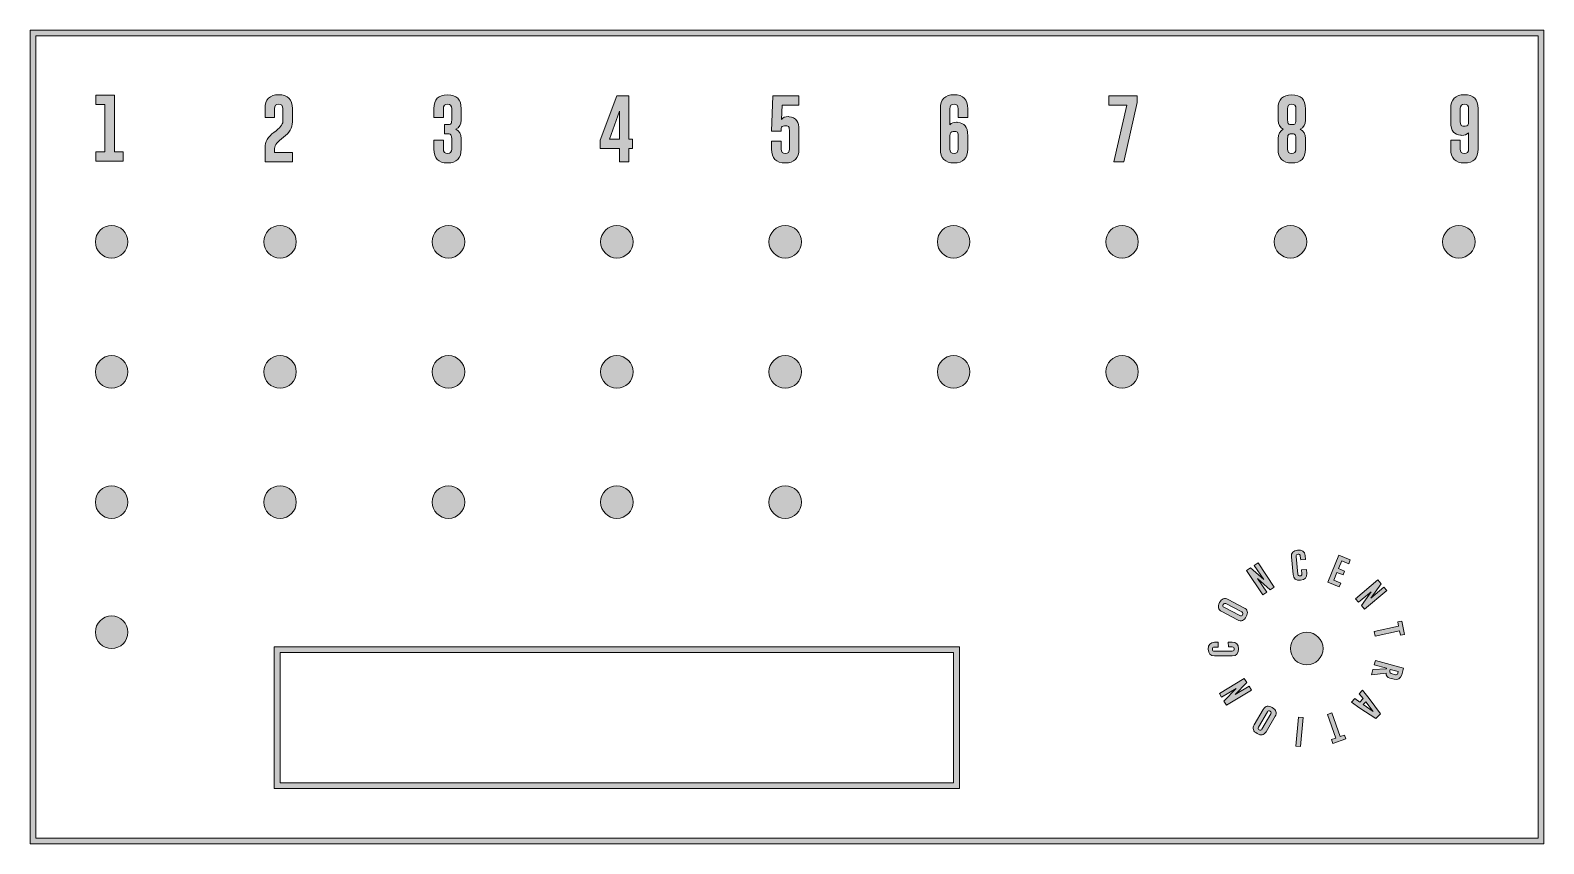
# Model space of a CAD drawing. Header units: inches. Extents: x 0 to 23.2, y -12.5 to 0.
import ezdxf

# ---------------------------------------------------------------- set-up
doc = ezdxf.new("R2010")
doc.units = ezdxf.units.IN
doc.header["$MEASUREMENT"] = 0
for name, color, linetype in [('Concentration', 7, 'Continuous'), ('Dots', 7, 'Continuous'), ('Numbers', 7, 'Continuous')]:
    doc.layers.add(name, color=color, linetype=linetype)

# ---------------------------------------------------------------- blocks, each defined once
blk = doc.blocks.new('block 2')
at = {"layer": 'Numbers', "true_color": 0x231f20}
h = blk.add_hatch(color=250, dxfattribs=at)
h.dxf.hatch_style = 2
h.paths.add_polyline_path([(1.292, -0.998), (1.292, -1.868), (1.429, -1.868), (1.429, -2.012), (1.008, -2.012), (1.008, -1.868), (1.145, -1.868), (1.145, -1.142), (1.008, -1.142), (1.008, -0.998)])
at = {"layer": 'Numbers', "lineweight": 0}
blk.add_lwpolyline([(1.292, -0.998), (1.292, -1.868), (1.429, -1.868), (1.429, -2.012), (1.008, -2.012), (1.008, -1.868), (1.145, -1.868), (1.145, -1.142), (1.008, -1.142), (1.008, -0.998), (1.292, -0.998)], dxfattribs=at)
blk = doc.blocks.new('block 3')
at = {"layer": 'Numbers', "true_color": 0x231f20}
h = blk.add_hatch(color=250, dxfattribs=at)
h.dxf.hatch_style = 2
edge = h.paths.add_edge_path()
edge.add_spline(control_points=[(3.606, -1.804), (3.606, -1.713), (3.652, -1.634), (3.743, -1.569), (3.834, -1.504), (3.88, -1.449), (3.88, -1.403), (3.88, -1.403), (3.88, -1.204), (3.88, -1.204), (3.88, -1.159), (3.859, -1.136), (3.817, -1.136), (3.817, -1.136), (3.816, -1.136), (3.816, -1.136), (3.774, -1.136), (3.753, -1.159), (3.753, -1.204), (3.753, -1.204), (3.753, -1.34), (3.753, -1.34), (3.753, -1.34), (3.606, -1.34), (3.606, -1.34), (3.606, -1.34), (3.606, -1.204), (3.606, -1.204), (3.606, -1.062), (3.676, -0.991), (3.816, -0.991), (3.956, -0.991), (4.027, -1.062), (4.027, -1.204), (4.027, -1.204), (4.027, -1.407), (4.027, -1.407), (4.027, -1.5), (3.981, -1.579), (3.89, -1.645), (3.798, -1.71), (3.753, -1.767), (3.753, -1.816), (3.753, -1.816), (3.753, -1.877), (3.753, -1.877), (3.753, -1.877), (4.027, -1.877), (4.027, -1.877), (4.027, -1.877), (4.027, -2.021), (4.027, -2.021), (4.027, -2.021), (3.606, -2.021), (3.606, -2.021), (3.606, -2.021), (3.606, -1.804), (3.606, -1.804)], knot_values=[0, 0, 0, 0, 1, 1, 1, 2, 2, 2, 3, 3, 3, 4, 4, 4, 5, 5, 5, 6, 6, 6, 7, 7, 7, 8, 8, 8, 9, 9, 9, 10, 10, 10, 11, 11, 11, 12, 12, 12, 13, 13, 13, 14, 14, 14, 15, 15, 15, 16, 16, 16, 17, 17, 17, 18, 18, 18, 19, 19, 19, 19], degree=3, periodic=1)
at = {"layer": 'Numbers', "lineweight": 0}
blk.add_open_spline([(3.606, -1.804), (3.606, -1.713), (3.652, -1.634), (3.743, -1.569), (3.834, -1.504), (3.88, -1.449), (3.88, -1.403), (3.88, -1.403), (3.88, -1.204), (3.88, -1.204), (3.88, -1.159), (3.859, -1.136), (3.817, -1.136), (3.817, -1.136), (3.816, -1.136), (3.816, -1.136), (3.774, -1.136), (3.753, -1.159), (3.753, -1.204), (3.753, -1.204), (3.753, -1.34), (3.753, -1.34), (3.753, -1.34), (3.606, -1.34), (3.606, -1.34), (3.606, -1.34), (3.606, -1.204), (3.606, -1.204), (3.606, -1.062), (3.676, -0.991), (3.816, -0.991), (3.956, -0.991), (4.027, -1.062), (4.027, -1.204), (4.027, -1.204), (4.027, -1.407), (4.027, -1.407), (4.027, -1.5), (3.981, -1.579), (3.89, -1.645), (3.798, -1.71), (3.753, -1.767), (3.753, -1.816), (3.753, -1.816), (3.753, -1.877), (3.753, -1.877), (3.753, -1.877), (4.027, -1.877), (4.027, -1.877), (4.027, -1.877), (4.027, -2.021), (4.027, -2.021), (4.027, -2.021), (3.606, -2.021), (3.606, -2.021), (3.606, -2.021), (3.606, -1.804), (3.606, -1.804)], degree=3, knots=[0, 0, 0, 0, 1, 1, 1, 2, 2, 2, 3, 3, 3, 4, 4, 4, 5, 5, 5, 6, 6, 6, 7, 7, 7, 8, 8, 8, 9, 9, 9, 10, 10, 10, 11, 11, 11, 12, 12, 12, 13, 13, 13, 14, 14, 14, 15, 15, 15, 16, 16, 16, 17, 17, 17, 18, 18, 18, 19, 19, 19, 19], dxfattribs=at)
blk = doc.blocks.new('block 4')
at = {"layer": 'Numbers', "true_color": 0x231f20}
h = blk.add_hatch(color=250, dxfattribs=at)
h.dxf.hatch_style = 2
edge = h.paths.add_edge_path()
edge.add_spline(control_points=[(6.474, -1.204), (6.474, -1.159), (6.453, -1.136), (6.41, -1.136), (6.41, -1.136), (6.409, -1.136), (6.409, -1.136), (6.367, -1.136), (6.346, -1.159), (6.346, -1.204), (6.346, -1.204), (6.346, -1.34), (6.346, -1.34), (6.346, -1.34), (6.2, -1.34), (6.2, -1.34), (6.2, -1.34), (6.2, -1.204), (6.2, -1.204), (6.2, -1.063), (6.27, -0.992), (6.41, -0.992), (6.55, -0.992), (6.62, -1.063), (6.62, -1.204), (6.62, -1.204), (6.62, -1.381), (6.62, -1.381), (6.62, -1.447), (6.594, -1.494), (6.54, -1.522), (6.594, -1.549), (6.62, -1.596), (6.62, -1.663), (6.62, -1.663), (6.62, -1.825), (6.62, -1.825), (6.62, -1.967), (6.55, -2.038), (6.41, -2.038), (6.27, -2.038), (6.2, -1.967), (6.2, -1.825), (6.2, -1.825), (6.2, -1.689), (6.2, -1.689), (6.2, -1.689), (6.346, -1.689), (6.346, -1.689), (6.346, -1.689), (6.346, -1.825), (6.346, -1.825), (6.346, -1.87), (6.367, -1.893), (6.409, -1.893), (6.409, -1.893), (6.41, -1.893), (6.41, -1.893), (6.453, -1.893), (6.474, -1.87), (6.474, -1.825), (6.474, -1.825), (6.474, -1.663), (6.474, -1.663), (6.474, -1.626), (6.466, -1.604), (6.451, -1.597), (6.443, -1.594), (6.43, -1.592), (6.413, -1.592), (6.413, -1.592), (6.364, -1.592), (6.364, -1.592), (6.364, -1.592), (6.364, -1.448), (6.364, -1.448), (6.364, -1.448), (6.424, -1.448), (6.424, -1.448), (6.438, -1.448), (6.448, -1.446), (6.455, -1.442), (6.468, -1.434), (6.474, -1.414), (6.474, -1.38), (6.474, -1.38), (6.474, -1.204), (6.474, -1.204)], knot_values=[0, 0, 0, 0, 1, 1, 1, 2, 2, 2, 3, 3, 3, 4, 4, 4, 5, 5, 5, 6, 6, 6, 7, 7, 7, 8, 8, 8, 9, 9, 9, 10, 10, 10, 11, 11, 11, 12, 12, 12, 13, 13, 13, 14, 14, 14, 15, 15, 15, 16, 16, 16, 17, 17, 17, 18, 18, 18, 19, 19, 19, 20, 20, 20, 21, 21, 21, 22, 22, 22, 23, 23, 23, 24, 24, 24, 25, 25, 25, 26, 26, 26, 27, 27, 27, 28, 28, 28, 29, 29, 29, 29], degree=3, periodic=1)
at = {"layer": 'Numbers', "lineweight": 0}
blk.add_open_spline([(6.474, -1.204), (6.474, -1.159), (6.453, -1.136), (6.41, -1.136), (6.41, -1.136), (6.409, -1.136), (6.409, -1.136), (6.367, -1.136), (6.346, -1.159), (6.346, -1.204), (6.346, -1.204), (6.346, -1.34), (6.346, -1.34), (6.346, -1.34), (6.2, -1.34), (6.2, -1.34), (6.2, -1.34), (6.2, -1.204), (6.2, -1.204), (6.2, -1.063), (6.27, -0.992), (6.41, -0.992), (6.55, -0.992), (6.62, -1.063), (6.62, -1.204), (6.62, -1.204), (6.62, -1.381), (6.62, -1.381), (6.62, -1.447), (6.594, -1.494), (6.54, -1.522), (6.594, -1.549), (6.62, -1.596), (6.62, -1.663), (6.62, -1.663), (6.62, -1.825), (6.62, -1.825), (6.62, -1.967), (6.55, -2.038), (6.41, -2.038), (6.27, -2.038), (6.2, -1.967), (6.2, -1.825), (6.2, -1.825), (6.2, -1.689), (6.2, -1.689), (6.2, -1.689), (6.346, -1.689), (6.346, -1.689), (6.346, -1.689), (6.346, -1.825), (6.346, -1.825), (6.346, -1.87), (6.367, -1.893), (6.409, -1.893), (6.409, -1.893), (6.41, -1.893), (6.41, -1.893), (6.453, -1.893), (6.474, -1.87), (6.474, -1.825), (6.474, -1.825), (6.474, -1.663), (6.474, -1.663), (6.474, -1.626), (6.466, -1.604), (6.451, -1.597), (6.443, -1.594), (6.43, -1.592), (6.413, -1.592), (6.413, -1.592), (6.364, -1.592), (6.364, -1.592), (6.364, -1.592), (6.364, -1.448), (6.364, -1.448), (6.364, -1.448), (6.424, -1.448), (6.424, -1.448), (6.438, -1.448), (6.448, -1.446), (6.455, -1.442), (6.468, -1.434), (6.474, -1.414), (6.474, -1.38), (6.474, -1.38), (6.474, -1.204), (6.474, -1.204)], degree=3, knots=[0, 0, 0, 0, 1, 1, 1, 2, 2, 2, 3, 3, 3, 4, 4, 4, 5, 5, 5, 6, 6, 6, 7, 7, 7, 8, 8, 8, 9, 9, 9, 10, 10, 10, 11, 11, 11, 12, 12, 12, 13, 13, 13, 14, 14, 14, 15, 15, 15, 16, 16, 16, 17, 17, 17, 18, 18, 18, 19, 19, 19, 20, 20, 20, 21, 21, 21, 22, 22, 22, 23, 23, 23, 24, 24, 24, 25, 25, 25, 26, 26, 26, 27, 27, 27, 28, 28, 28, 29, 29, 29, 29], dxfattribs=at)
blk = doc.blocks.new('block 5')
at = {"layer": 'Numbers', "true_color": 0x231f20}
h = blk.add_hatch(color=250, dxfattribs=at)
h.dxf.hatch_style = 2
h.paths.add_polyline_path([(9.196, -1.008), (9.196, -1.673), (9.253, -1.673), (9.253, -1.817), (9.196, -1.817), (9.196, -2.022), (9.05, -2.022), (9.05, -1.817), (8.754, -1.817), (8.754, -1.689), (9.01, -1.008)])
h.paths.add_polyline_path([(8.898, -1.673), (9.05, -1.673), (9.05, -1.242)])
at = {"layer": 'Numbers', "lineweight": 0}
for points in [[(9.196, -1.008), (9.196, -1.673), (9.253, -1.673), (9.253, -1.817), (9.196, -1.817), (9.196, -2.022), (9.05, -2.022), (9.05, -1.817), (8.754, -1.817), (8.754, -1.689), (9.01, -1.008), (9.196, -1.008)], [(8.898, -1.673), (9.05, -1.673), (9.05, -1.242), (8.898, -1.673)]]:
    blk.add_lwpolyline(points, dxfattribs=at)
blk = doc.blocks.new('block 6')
at = {"layer": 'Numbers', "true_color": 0x231f20}
h = blk.add_hatch(color=250, dxfattribs=at)
h.dxf.hatch_style = 2
edge = h.paths.add_edge_path()
edge.add_spline(control_points=[(11.662, -1.537), (11.662, -1.501), (11.654, -1.48), (11.639, -1.473), (11.631, -1.469), (11.617, -1.468), (11.599, -1.468), (11.595, -1.468), (11.59, -1.468), (11.585, -1.468), (11.555, -1.469), (11.539, -1.483), (11.535, -1.508), (11.535, -1.508), (11.534, -1.549), (11.534, -1.549), (11.534, -1.549), (11.388, -1.549), (11.388, -1.549), (11.388, -1.549), (11.409, -1.008), (11.409, -1.008), (11.409, -1.008), (11.808, -1.008), (11.808, -1.008), (11.808, -1.008), (11.808, -1.152), (11.808, -1.152), (11.808, -1.152), (11.55, -1.152), (11.55, -1.152), (11.55, -1.152), (11.54, -1.37), (11.54, -1.37), (11.564, -1.341), (11.598, -1.327), (11.641, -1.327), (11.647, -1.327), (11.653, -1.327), (11.659, -1.328), (11.71, -1.333), (11.749, -1.353), (11.775, -1.39), (11.797, -1.419), (11.808, -1.468), (11.808, -1.537), (11.808, -1.537), (11.808, -1.825), (11.808, -1.825), (11.808, -1.967), (11.738, -2.038), (11.597, -2.038), (11.458, -2.038), (11.388, -1.967), (11.388, -1.825), (11.388, -1.825), (11.388, -1.705), (11.388, -1.705), (11.388, -1.705), (11.534, -1.705), (11.534, -1.705), (11.534, -1.705), (11.534, -1.825), (11.534, -1.825), (11.534, -1.87), (11.555, -1.893), (11.597, -1.893), (11.597, -1.893), (11.598, -1.893), (11.598, -1.893), (11.64, -1.893), (11.662, -1.87), (11.662, -1.825), (11.662, -1.825), (11.662, -1.537), (11.662, -1.537)], knot_values=[0, 0, 0, 0, 1, 1, 1, 2, 2, 2, 3, 3, 3, 4, 4, 4, 5, 5, 5, 6, 6, 6, 7, 7, 7, 8, 8, 8, 9, 9, 9, 10, 10, 10, 11, 11, 11, 12, 12, 12, 13, 13, 13, 14, 14, 14, 15, 15, 15, 16, 16, 16, 17, 17, 17, 18, 18, 18, 19, 19, 19, 20, 20, 20, 21, 21, 21, 22, 22, 22, 23, 23, 23, 24, 24, 24, 25, 25, 25, 25], degree=3, periodic=1)
at = {"layer": 'Numbers', "lineweight": 0}
blk.add_open_spline([(11.662, -1.537), (11.662, -1.501), (11.654, -1.48), (11.639, -1.473), (11.631, -1.469), (11.617, -1.468), (11.599, -1.468), (11.595, -1.468), (11.59, -1.468), (11.585, -1.468), (11.555, -1.469), (11.539, -1.483), (11.535, -1.508), (11.535, -1.508), (11.534, -1.549), (11.534, -1.549), (11.534, -1.549), (11.388, -1.549), (11.388, -1.549), (11.388, -1.549), (11.409, -1.008), (11.409, -1.008), (11.409, -1.008), (11.808, -1.008), (11.808, -1.008), (11.808, -1.008), (11.808, -1.152), (11.808, -1.152), (11.808, -1.152), (11.55, -1.152), (11.55, -1.152), (11.55, -1.152), (11.54, -1.37), (11.54, -1.37), (11.564, -1.341), (11.598, -1.327), (11.641, -1.327), (11.647, -1.327), (11.653, -1.327), (11.659, -1.328), (11.71, -1.333), (11.749, -1.353), (11.775, -1.39), (11.797, -1.419), (11.808, -1.468), (11.808, -1.537), (11.808, -1.537), (11.808, -1.825), (11.808, -1.825), (11.808, -1.967), (11.738, -2.038), (11.597, -2.038), (11.458, -2.038), (11.388, -1.967), (11.388, -1.825), (11.388, -1.825), (11.388, -1.705), (11.388, -1.705), (11.388, -1.705), (11.534, -1.705), (11.534, -1.705), (11.534, -1.705), (11.534, -1.825), (11.534, -1.825), (11.534, -1.87), (11.555, -1.893), (11.597, -1.893), (11.597, -1.893), (11.598, -1.893), (11.598, -1.893), (11.64, -1.893), (11.662, -1.87), (11.662, -1.825), (11.662, -1.825), (11.662, -1.537), (11.662, -1.537)], degree=3, knots=[0, 0, 0, 0, 1, 1, 1, 2, 2, 2, 3, 3, 3, 4, 4, 4, 5, 5, 5, 6, 6, 6, 7, 7, 7, 8, 8, 8, 9, 9, 9, 10, 10, 10, 11, 11, 11, 12, 12, 12, 13, 13, 13, 14, 14, 14, 15, 15, 15, 16, 16, 16, 17, 17, 17, 18, 18, 18, 19, 19, 19, 20, 20, 20, 21, 21, 21, 22, 22, 22, 23, 23, 23, 24, 24, 24, 25, 25, 25, 25], dxfattribs=at)
blk = doc.blocks.new('block 7')
at = {"layer": 'Numbers', "true_color": 0x231f20}
h = blk.add_hatch(color=250, dxfattribs=at)
h.dxf.hatch_style = 2
edge = h.paths.add_edge_path()
edge.add_spline(control_points=[(14.128, -1.451), (14.155, -1.427), (14.188, -1.414), (14.228, -1.414), (14.236, -1.414), (14.243, -1.415), (14.251, -1.415), (14.297, -1.42), (14.334, -1.437), (14.361, -1.466), (14.388, -1.495), (14.401, -1.547), (14.401, -1.623), (14.401, -1.623), (14.401, -1.825), (14.401, -1.825), (14.401, -1.967), (14.331, -2.038), (14.191, -2.038), (14.051, -2.038), (13.981, -1.967), (13.981, -1.825), (13.981, -1.825), (13.981, -1.205), (13.981, -1.205), (13.981, -1.062), (14.051, -0.991), (14.191, -0.991), (14.331, -0.991), (14.401, -1.062), (14.401, -1.205), (14.401, -1.205), (14.401, -1.34), (14.401, -1.34), (14.401, -1.34), (14.255, -1.34), (14.255, -1.34), (14.255, -1.34), (14.255, -1.205), (14.255, -1.205), (14.255, -1.159), (14.234, -1.136), (14.192, -1.136), (14.192, -1.136), (14.191, -1.136), (14.191, -1.136), (14.149, -1.136), (14.128, -1.159), (14.128, -1.205), (14.128, -1.205), (14.128, -1.451), (14.128, -1.451)], knot_values=[0, 0, 0, 0, 1, 1, 1, 2, 2, 2, 3, 3, 3, 4, 4, 4, 5, 5, 5, 6, 6, 6, 7, 7, 7, 8, 8, 8, 9, 9, 9, 10, 10, 10, 11, 11, 11, 12, 12, 12, 13, 13, 13, 14, 14, 14, 15, 15, 15, 16, 16, 16, 17, 17, 17, 17], degree=3, periodic=1)
edge = h.paths.add_edge_path()
edge.add_spline(control_points=[(14.255, -1.623), (14.255, -1.587), (14.248, -1.566), (14.232, -1.56), (14.224, -1.556), (14.211, -1.554), (14.193, -1.554), (14.188, -1.554), (14.184, -1.554), (14.179, -1.554), (14.145, -1.556), (14.128, -1.579), (14.128, -1.623), (14.128, -1.623), (14.128, -1.825), (14.128, -1.825), (14.128, -1.87), (14.149, -1.893), (14.191, -1.893), (14.234, -1.893), (14.255, -1.87), (14.255, -1.825), (14.255, -1.825), (14.255, -1.623), (14.255, -1.623)], knot_values=[0, 0, 0, 0, 1, 1, 1, 2, 2, 2, 3, 3, 3, 4, 4, 4, 5, 5, 5, 6, 6, 6, 7, 7, 7, 8, 8, 8, 8], degree=3, periodic=1)
at = {"layer": 'Numbers', "lineweight": 0}
for points, knots in [([(14.128, -1.451), (14.155, -1.427), (14.188, -1.414), (14.228, -1.414), (14.236, -1.414), (14.243, -1.415), (14.251, -1.415), (14.297, -1.42), (14.334, -1.437), (14.361, -1.466), (14.388, -1.495), (14.401, -1.547), (14.401, -1.623), (14.401, -1.623), (14.401, -1.825), (14.401, -1.825), (14.401, -1.967), (14.331, -2.038), (14.191, -2.038), (14.051, -2.038), (13.981, -1.967), (13.981, -1.825), (13.981, -1.825), (13.981, -1.205), (13.981, -1.205), (13.981, -1.062), (14.051, -0.991), (14.191, -0.991), (14.331, -0.991), (14.401, -1.062), (14.401, -1.205), (14.401, -1.205), (14.401, -1.34), (14.401, -1.34), (14.401, -1.34), (14.255, -1.34), (14.255, -1.34), (14.255, -1.34), (14.255, -1.205), (14.255, -1.205), (14.255, -1.159), (14.234, -1.136), (14.192, -1.136), (14.192, -1.136), (14.191, -1.136), (14.191, -1.136), (14.149, -1.136), (14.128, -1.159), (14.128, -1.205), (14.128, -1.205), (14.128, -1.451), (14.128, -1.451)], [0, 0, 0, 0, 1, 1, 1, 2, 2, 2, 3, 3, 3, 4, 4, 4, 5, 5, 5, 6, 6, 6, 7, 7, 7, 8, 8, 8, 9, 9, 9, 10, 10, 10, 11, 11, 11, 12, 12, 12, 13, 13, 13, 14, 14, 14, 15, 15, 15, 16, 16, 16, 17, 17, 17, 17]), ([(14.255, -1.623), (14.255, -1.587), (14.248, -1.566), (14.232, -1.56), (14.224, -1.556), (14.211, -1.554), (14.193, -1.554), (14.188, -1.554), (14.184, -1.554), (14.179, -1.554), (14.145, -1.556), (14.128, -1.579), (14.128, -1.623), (14.128, -1.623), (14.128, -1.825), (14.128, -1.825), (14.128, -1.87), (14.149, -1.893), (14.191, -1.893), (14.234, -1.893), (14.255, -1.87), (14.255, -1.825), (14.255, -1.825), (14.255, -1.623), (14.255, -1.623)], [0, 0, 0, 0, 1, 1, 1, 2, 2, 2, 3, 3, 3, 4, 4, 4, 5, 5, 5, 6, 6, 6, 7, 7, 7, 8, 8, 8, 8])]:
    blk.add_open_spline(points, degree=3, knots=knots, dxfattribs=at)
blk = doc.blocks.new('block 8')
at = {"layer": 'Numbers', "true_color": 0x231f20}
h = blk.add_hatch(color=250, dxfattribs=at)
h.dxf.hatch_style = 2
h.paths.add_polyline_path([(16.57, -1.152), (16.57, -1.008), (17.003, -1.008), (17.003, -1.112), (16.798, -2.022), (16.648, -2.022), (16.844, -1.152)])
at = {"layer": 'Numbers', "lineweight": 0}
blk.add_lwpolyline([(16.57, -1.152), (16.57, -1.008), (17.003, -1.008), (17.003, -1.112), (16.798, -2.022), (16.648, -2.022), (16.844, -1.152), (16.57, -1.152)], dxfattribs=at)
blk = doc.blocks.new('block 9')
at = {"layer": 'Numbers', "true_color": 0x231f20}
h = blk.add_hatch(color=250, dxfattribs=at)
h.dxf.hatch_style = 2
edge = h.paths.add_edge_path()
edge.add_spline(control_points=[(19.379, -0.992), (19.519, -0.992), (19.59, -1.063), (19.59, -1.205), (19.59, -1.205), (19.59, -1.381), (19.59, -1.381), (19.59, -1.447), (19.563, -1.494), (19.509, -1.522), (19.563, -1.549), (19.59, -1.596), (19.59, -1.663), (19.59, -1.663), (19.59, -1.825), (19.59, -1.825), (19.59, -1.967), (19.519, -2.038), (19.379, -2.038), (19.239, -2.038), (19.169, -1.967), (19.169, -1.825), (19.169, -1.825), (19.169, -1.663), (19.169, -1.663), (19.169, -1.596), (19.196, -1.549), (19.249, -1.522), (19.196, -1.494), (19.169, -1.447), (19.169, -1.381), (19.169, -1.381), (19.169, -1.205), (19.169, -1.205), (19.169, -1.063), (19.239, -0.992), (19.379, -0.992)], knot_values=[0, 0, 0, 0, 1, 1, 1, 2, 2, 2, 3, 3, 3, 4, 4, 4, 5, 5, 5, 6, 6, 6, 7, 7, 7, 8, 8, 8, 9, 9, 9, 10, 10, 10, 11, 11, 11, 12, 12, 12, 12], degree=3, periodic=1)
edge = h.paths.add_edge_path()
edge.add_spline(control_points=[(19.393, -1.448), (19.407, -1.448), (19.417, -1.446), (19.424, -1.442), (19.437, -1.434), (19.443, -1.414), (19.443, -1.38), (19.443, -1.38), (19.443, -1.205), (19.443, -1.205), (19.443, -1.159), (19.422, -1.136), (19.38, -1.136), (19.38, -1.136), (19.379, -1.136), (19.379, -1.136), (19.336, -1.136), (19.315, -1.159), (19.315, -1.205), (19.315, -1.205), (19.315, -1.38), (19.315, -1.38), (19.315, -1.414), (19.322, -1.434), (19.334, -1.442), (19.341, -1.446), (19.352, -1.448), (19.365, -1.448), (19.365, -1.448), (19.393, -1.448), (19.393, -1.448)], knot_values=[0, 0, 0, 0, 1, 1, 1, 2, 2, 2, 3, 3, 3, 4, 4, 4, 5, 5, 5, 6, 6, 6, 7, 7, 7, 8, 8, 8, 9, 9, 9, 10, 10, 10, 10], degree=3, periodic=1)
edge = h.paths.add_edge_path()
edge.add_spline(control_points=[(19.38, -1.893), (19.422, -1.893), (19.443, -1.87), (19.443, -1.825), (19.443, -1.825), (19.443, -1.663), (19.443, -1.663), (19.443, -1.626), (19.436, -1.604), (19.42, -1.597), (19.412, -1.594), (19.399, -1.592), (19.382, -1.592), (19.382, -1.592), (19.377, -1.592), (19.377, -1.592), (19.359, -1.592), (19.347, -1.594), (19.338, -1.597), (19.323, -1.604), (19.315, -1.626), (19.315, -1.663), (19.315, -1.663), (19.315, -1.825), (19.315, -1.825), (19.315, -1.87), (19.336, -1.893), (19.379, -1.893), (19.379, -1.893), (19.38, -1.893), (19.38, -1.893)], knot_values=[0, 0, 0, 0, 1, 1, 1, 2, 2, 2, 3, 3, 3, 4, 4, 4, 5, 5, 5, 6, 6, 6, 7, 7, 7, 8, 8, 8, 9, 9, 9, 10, 10, 10, 10], degree=3, periodic=1)
at = {"layer": 'Numbers', "lineweight": 0}
for points, knots in [([(19.379, -0.992), (19.519, -0.992), (19.59, -1.063), (19.59, -1.205), (19.59, -1.205), (19.59, -1.381), (19.59, -1.381), (19.59, -1.447), (19.563, -1.494), (19.509, -1.522), (19.563, -1.549), (19.59, -1.596), (19.59, -1.663), (19.59, -1.663), (19.59, -1.825), (19.59, -1.825), (19.59, -1.967), (19.519, -2.038), (19.379, -2.038), (19.239, -2.038), (19.169, -1.967), (19.169, -1.825), (19.169, -1.825), (19.169, -1.663), (19.169, -1.663), (19.169, -1.596), (19.196, -1.549), (19.249, -1.522), (19.196, -1.494), (19.169, -1.447), (19.169, -1.381), (19.169, -1.381), (19.169, -1.205), (19.169, -1.205), (19.169, -1.063), (19.239, -0.992), (19.379, -0.992)], [0, 0, 0, 0, 1, 1, 1, 2, 2, 2, 3, 3, 3, 4, 4, 4, 5, 5, 5, 6, 6, 6, 7, 7, 7, 8, 8, 8, 9, 9, 9, 10, 10, 10, 11, 11, 11, 12, 12, 12, 12]), ([(19.393, -1.448), (19.407, -1.448), (19.417, -1.446), (19.424, -1.442), (19.437, -1.434), (19.443, -1.414), (19.443, -1.38), (19.443, -1.38), (19.443, -1.205), (19.443, -1.205), (19.443, -1.159), (19.422, -1.136), (19.38, -1.136), (19.38, -1.136), (19.379, -1.136), (19.379, -1.136), (19.336, -1.136), (19.315, -1.159), (19.315, -1.205), (19.315, -1.205), (19.315, -1.38), (19.315, -1.38), (19.315, -1.414), (19.322, -1.434), (19.334, -1.442), (19.341, -1.446), (19.352, -1.448), (19.365, -1.448), (19.365, -1.448), (19.393, -1.448), (19.393, -1.448)], [0, 0, 0, 0, 1, 1, 1, 2, 2, 2, 3, 3, 3, 4, 4, 4, 5, 5, 5, 6, 6, 6, 7, 7, 7, 8, 8, 8, 9, 9, 9, 10, 10, 10, 10]), ([(19.38, -1.893), (19.422, -1.893), (19.443, -1.87), (19.443, -1.825), (19.443, -1.825), (19.443, -1.663), (19.443, -1.663), (19.443, -1.626), (19.436, -1.604), (19.42, -1.597), (19.412, -1.594), (19.399, -1.592), (19.382, -1.592), (19.382, -1.592), (19.377, -1.592), (19.377, -1.592), (19.359, -1.592), (19.347, -1.594), (19.338, -1.597), (19.323, -1.604), (19.315, -1.626), (19.315, -1.663), (19.315, -1.663), (19.315, -1.825), (19.315, -1.825), (19.315, -1.87), (19.336, -1.893), (19.379, -1.893), (19.379, -1.893), (19.38, -1.893), (19.38, -1.893)], [0, 0, 0, 0, 1, 1, 1, 2, 2, 2, 3, 3, 3, 4, 4, 4, 5, 5, 5, 6, 6, 6, 7, 7, 7, 8, 8, 8, 9, 9, 9, 10, 10, 10, 10])]:
    blk.add_open_spline(points, degree=3, knots=knots, dxfattribs=at)
blk = doc.blocks.new('block 10')
at = {"layer": 'Numbers', "true_color": 0x231f20}
h = blk.add_hatch(color=250, dxfattribs=at)
h.dxf.hatch_style = 2
edge = h.paths.add_edge_path()
edge.add_spline(control_points=[(22.096, -1.578), (22.068, -1.602), (22.034, -1.615), (21.993, -1.615), (21.987, -1.615), (21.98, -1.614), (21.973, -1.614), (21.926, -1.609), (21.889, -1.592), (21.863, -1.564), (21.836, -1.534), (21.822, -1.481), (21.822, -1.406), (21.822, -1.406), (21.822, -1.204), (21.822, -1.204), (21.822, -1.063), (21.892, -0.991), (22.032, -0.991), (22.172, -0.991), (22.242, -1.062), (22.242, -1.204), (22.242, -1.204), (22.242, -1.825), (22.242, -1.825), (22.242, -1.967), (22.172, -2.038), (22.032, -2.038), (21.892, -2.038), (21.822, -1.967), (21.822, -1.825), (21.822, -1.825), (21.822, -1.688), (21.822, -1.688), (21.822, -1.688), (21.968, -1.688), (21.968, -1.688), (21.968, -1.688), (21.968, -1.825), (21.968, -1.825), (21.968, -1.87), (21.989, -1.893), (22.032, -1.893), (22.032, -1.893), (22.033, -1.893), (22.033, -1.893), (22.075, -1.893), (22.096, -1.87), (22.096, -1.825), (22.096, -1.825), (22.096, -1.578), (22.096, -1.578)], knot_values=[0, 0, 0, 0, 1, 1, 1, 2, 2, 2, 3, 3, 3, 4, 4, 4, 5, 5, 5, 6, 6, 6, 7, 7, 7, 8, 8, 8, 9, 9, 9, 10, 10, 10, 11, 11, 11, 12, 12, 12, 13, 13, 13, 14, 14, 14, 15, 15, 15, 16, 16, 16, 17, 17, 17, 17], degree=3, periodic=1)
edge = h.paths.add_edge_path()
edge.add_spline(control_points=[(21.968, -1.406), (21.968, -1.442), (21.976, -1.463), (21.991, -1.47), (21.999, -1.473), (22.012, -1.475), (22.03, -1.475), (22.034, -1.475), (22.039, -1.475), (22.044, -1.474), (22.079, -1.473), (22.096, -1.45), (22.096, -1.406), (22.096, -1.406), (22.096, -1.204), (22.096, -1.204), (22.096, -1.159), (22.075, -1.136), (22.032, -1.136), (21.99, -1.136), (21.968, -1.159), (21.968, -1.204), (21.968, -1.204), (21.968, -1.406), (21.968, -1.406)], knot_values=[0, 0, 0, 0, 1, 1, 1, 2, 2, 2, 3, 3, 3, 4, 4, 4, 5, 5, 5, 6, 6, 6, 7, 7, 7, 8, 8, 8, 8], degree=3, periodic=1)
at = {"layer": 'Numbers', "lineweight": 0}
for points, knots in [([(22.096, -1.578), (22.068, -1.602), (22.034, -1.615), (21.993, -1.615), (21.987, -1.615), (21.98, -1.614), (21.973, -1.614), (21.926, -1.609), (21.889, -1.592), (21.863, -1.564), (21.836, -1.534), (21.822, -1.481), (21.822, -1.406), (21.822, -1.406), (21.822, -1.204), (21.822, -1.204), (21.822, -1.063), (21.892, -0.991), (22.032, -0.991), (22.172, -0.991), (22.242, -1.062), (22.242, -1.204), (22.242, -1.204), (22.242, -1.825), (22.242, -1.825), (22.242, -1.967), (22.172, -2.038), (22.032, -2.038), (21.892, -2.038), (21.822, -1.967), (21.822, -1.825), (21.822, -1.825), (21.822, -1.688), (21.822, -1.688), (21.822, -1.688), (21.968, -1.688), (21.968, -1.688), (21.968, -1.688), (21.968, -1.825), (21.968, -1.825), (21.968, -1.87), (21.989, -1.893), (22.032, -1.893), (22.032, -1.893), (22.033, -1.893), (22.033, -1.893), (22.075, -1.893), (22.096, -1.87), (22.096, -1.825), (22.096, -1.825), (22.096, -1.578), (22.096, -1.578)], [0, 0, 0, 0, 1, 1, 1, 2, 2, 2, 3, 3, 3, 4, 4, 4, 5, 5, 5, 6, 6, 6, 7, 7, 7, 8, 8, 8, 9, 9, 9, 10, 10, 10, 11, 11, 11, 12, 12, 12, 13, 13, 13, 14, 14, 14, 15, 15, 15, 16, 16, 16, 17, 17, 17, 17]), ([(21.968, -1.406), (21.968, -1.442), (21.976, -1.463), (21.991, -1.47), (21.999, -1.473), (22.012, -1.475), (22.03, -1.475), (22.034, -1.475), (22.039, -1.475), (22.044, -1.474), (22.079, -1.473), (22.096, -1.45), (22.096, -1.406), (22.096, -1.406), (22.096, -1.204), (22.096, -1.204), (22.096, -1.159), (22.075, -1.136), (22.032, -1.136), (21.99, -1.136), (21.968, -1.159), (21.968, -1.204), (21.968, -1.204), (21.968, -1.406), (21.968, -1.406)], [0, 0, 0, 0, 1, 1, 1, 2, 2, 2, 3, 3, 3, 4, 4, 4, 5, 5, 5, 6, 6, 6, 7, 7, 7, 8, 8, 8, 8])]:
    blk.add_open_spline(points, degree=3, knots=knots, dxfattribs=at)
blk = doc.blocks.new('block 11')
at = {"layer": 'Dots', "true_color": 0x231f20}
h = blk.add_hatch(color=250, dxfattribs=at)
h.dxf.hatch_style = 2
edge = h.paths.add_edge_path()
edge.add_spline(control_points=[(1.5, -3.25), (1.5, -3.388), (1.388, -3.5), (1.25, -3.5), (1.112, -3.5), (1, -3.388), (1, -3.25), (1, -3.112), (1.112, -3), (1.25, -3), (1.388, -3), (1.5, -3.112), (1.5, -3.25)], knot_values=[0, 0, 0, 0, 1, 1, 1, 2, 2, 2, 3, 3, 3, 4, 4, 4, 4], degree=3, periodic=1)
h = blk.add_hatch(color=250, dxfattribs=at)
h.dxf.hatch_style = 2
edge = h.paths.add_edge_path()
edge.add_spline(control_points=[(1.5, -5.25), (1.5, -5.388), (1.388, -5.5), (1.25, -5.5), (1.112, -5.5), (1, -5.388), (1, -5.25), (1, -5.112), (1.112, -5), (1.25, -5), (1.388, -5), (1.5, -5.112), (1.5, -5.25)], knot_values=[0, 0, 0, 0, 1, 1, 1, 2, 2, 2, 3, 3, 3, 4, 4, 4, 4], degree=3, periodic=1)
h = blk.add_hatch(color=250, dxfattribs=at)
h.dxf.hatch_style = 2
edge = h.paths.add_edge_path()
edge.add_spline(control_points=[(1.5, -7.25), (1.5, -7.388), (1.388, -7.5), (1.25, -7.5), (1.112, -7.5), (1, -7.388), (1, -7.25), (1, -7.112), (1.112, -7), (1.25, -7), (1.388, -7), (1.5, -7.112), (1.5, -7.25)], knot_values=[0, 0, 0, 0, 1, 1, 1, 2, 2, 2, 3, 3, 3, 4, 4, 4, 4], degree=3, periodic=1)
h = blk.add_hatch(color=250, dxfattribs=at)
h.dxf.hatch_style = 2
edge = h.paths.add_edge_path()
edge.add_spline(control_points=[(1.5, -9.25), (1.5, -9.388), (1.388, -9.5), (1.25, -9.5), (1.112, -9.5), (1, -9.388), (1, -9.25), (1, -9.112), (1.112, -9), (1.25, -9), (1.388, -9), (1.5, -9.112), (1.5, -9.25)], knot_values=[0, 0, 0, 0, 1, 1, 1, 2, 2, 2, 3, 3, 3, 4, 4, 4, 4], degree=3, periodic=1)
at = {"layer": 'Dots', "lineweight": 0}
for points in [[(1.5, -3.25), (1.5, -3.388), (1.388, -3.5), (1.25, -3.5), (1.112, -3.5), (1, -3.388), (1, -3.25), (1, -3.112), (1.112, -3), (1.25, -3), (1.388, -3), (1.5, -3.112), (1.5, -3.25)], [(1.5, -5.25), (1.5, -5.388), (1.388, -5.5), (1.25, -5.5), (1.112, -5.5), (1, -5.388), (1, -5.25), (1, -5.112), (1.112, -5), (1.25, -5), (1.388, -5), (1.5, -5.112), (1.5, -5.25)], [(1.5, -7.25), (1.5, -7.388), (1.388, -7.5), (1.25, -7.5), (1.112, -7.5), (1, -7.388), (1, -7.25), (1, -7.112), (1.112, -7), (1.25, -7), (1.388, -7), (1.5, -7.112), (1.5, -7.25)], [(1.5, -9.25), (1.5, -9.388), (1.388, -9.5), (1.25, -9.5), (1.112, -9.5), (1, -9.388), (1, -9.25), (1, -9.112), (1.112, -9), (1.25, -9), (1.388, -9), (1.5, -9.112), (1.5, -9.25)]]:
    blk.add_open_spline(points, degree=3, knots=[0, 0, 0, 0, 1, 1, 1, 2, 2, 2, 3, 3, 3, 4, 4, 4, 4], dxfattribs=at)
blk = doc.blocks.new('block 12')
at = {"layer": 'Dots', "true_color": 0x231f20}
h = blk.add_hatch(color=250, dxfattribs=at)
h.dxf.hatch_style = 2
edge = h.paths.add_edge_path()
edge.add_spline(control_points=[(4.087, -3.25), (4.087, -3.388), (3.975, -3.5), (3.837, -3.5), (3.699, -3.5), (3.587, -3.388), (3.587, -3.25), (3.587, -3.112), (3.699, -3), (3.837, -3), (3.975, -3), (4.087, -3.112), (4.087, -3.25)], knot_values=[0, 0, 0, 0, 1, 1, 1, 2, 2, 2, 3, 3, 3, 4, 4, 4, 4], degree=3, periodic=1)
h = blk.add_hatch(color=250, dxfattribs=at)
h.dxf.hatch_style = 2
edge = h.paths.add_edge_path()
edge.add_spline(control_points=[(4.087, -5.25), (4.087, -5.388), (3.975, -5.5), (3.837, -5.5), (3.699, -5.5), (3.587, -5.388), (3.587, -5.25), (3.587, -5.112), (3.699, -5), (3.837, -5), (3.975, -5), (4.087, -5.112), (4.087, -5.25)], knot_values=[0, 0, 0, 0, 1, 1, 1, 2, 2, 2, 3, 3, 3, 4, 4, 4, 4], degree=3, periodic=1)
h = blk.add_hatch(color=250, dxfattribs=at)
h.dxf.hatch_style = 2
edge = h.paths.add_edge_path()
edge.add_spline(control_points=[(4.087, -7.25), (4.087, -7.388), (3.975, -7.5), (3.837, -7.5), (3.699, -7.5), (3.587, -7.388), (3.587, -7.25), (3.587, -7.112), (3.699, -7), (3.837, -7), (3.975, -7), (4.087, -7.112), (4.087, -7.25)], knot_values=[0, 0, 0, 0, 1, 1, 1, 2, 2, 2, 3, 3, 3, 4, 4, 4, 4], degree=3, periodic=1)
at = {"layer": 'Dots', "lineweight": 0}
for points in [[(4.087, -3.25), (4.087, -3.388), (3.975, -3.5), (3.837, -3.5), (3.699, -3.5), (3.587, -3.388), (3.587, -3.25), (3.587, -3.112), (3.699, -3), (3.837, -3), (3.975, -3), (4.087, -3.112), (4.087, -3.25)], [(4.087, -5.25), (4.087, -5.388), (3.975, -5.5), (3.837, -5.5), (3.699, -5.5), (3.587, -5.388), (3.587, -5.25), (3.587, -5.112), (3.699, -5), (3.837, -5), (3.975, -5), (4.087, -5.112), (4.087, -5.25)], [(4.087, -7.25), (4.087, -7.388), (3.975, -7.5), (3.837, -7.5), (3.699, -7.5), (3.587, -7.388), (3.587, -7.25), (3.587, -7.112), (3.699, -7), (3.837, -7), (3.975, -7), (4.087, -7.112), (4.087, -7.25)]]:
    blk.add_open_spline(points, degree=3, knots=[0, 0, 0, 0, 1, 1, 1, 2, 2, 2, 3, 3, 3, 4, 4, 4, 4], dxfattribs=at)
blk = doc.blocks.new('block 13')
at = {"layer": 'Dots', "true_color": 0x231f20}
h = blk.add_hatch(color=250, dxfattribs=at)
h.dxf.hatch_style = 2
edge = h.paths.add_edge_path()
edge.add_spline(control_points=[(6.674, -3.25), (6.674, -3.388), (6.562, -3.5), (6.424, -3.5), (6.286, -3.5), (6.174, -3.388), (6.174, -3.25), (6.174, -3.112), (6.286, -3), (6.424, -3), (6.562, -3), (6.674, -3.112), (6.674, -3.25)], knot_values=[0, 0, 0, 0, 1, 1, 1, 2, 2, 2, 3, 3, 3, 4, 4, 4, 4], degree=3, periodic=1)
h = blk.add_hatch(color=250, dxfattribs=at)
h.dxf.hatch_style = 2
edge = h.paths.add_edge_path()
edge.add_spline(control_points=[(6.674, -5.25), (6.674, -5.388), (6.562, -5.5), (6.424, -5.5), (6.286, -5.5), (6.174, -5.388), (6.174, -5.25), (6.174, -5.112), (6.286, -5), (6.424, -5), (6.562, -5), (6.674, -5.112), (6.674, -5.25)], knot_values=[0, 0, 0, 0, 1, 1, 1, 2, 2, 2, 3, 3, 3, 4, 4, 4, 4], degree=3, periodic=1)
h = blk.add_hatch(color=250, dxfattribs=at)
h.dxf.hatch_style = 2
edge = h.paths.add_edge_path()
edge.add_spline(control_points=[(6.674, -7.25), (6.674, -7.388), (6.562, -7.5), (6.424, -7.5), (6.286, -7.5), (6.174, -7.388), (6.174, -7.25), (6.174, -7.112), (6.286, -7), (6.424, -7), (6.562, -7), (6.674, -7.112), (6.674, -7.25)], knot_values=[0, 0, 0, 0, 1, 1, 1, 2, 2, 2, 3, 3, 3, 4, 4, 4, 4], degree=3, periodic=1)
at = {"layer": 'Dots', "lineweight": 0}
for points in [[(6.674, -3.25), (6.674, -3.388), (6.562, -3.5), (6.424, -3.5), (6.286, -3.5), (6.174, -3.388), (6.174, -3.25), (6.174, -3.112), (6.286, -3), (6.424, -3), (6.562, -3), (6.674, -3.112), (6.674, -3.25)], [(6.674, -5.25), (6.674, -5.388), (6.562, -5.5), (6.424, -5.5), (6.286, -5.5), (6.174, -5.388), (6.174, -5.25), (6.174, -5.112), (6.286, -5), (6.424, -5), (6.562, -5), (6.674, -5.112), (6.674, -5.25)], [(6.674, -7.25), (6.674, -7.388), (6.562, -7.5), (6.424, -7.5), (6.286, -7.5), (6.174, -7.388), (6.174, -7.25), (6.174, -7.112), (6.286, -7), (6.424, -7), (6.562, -7), (6.674, -7.112), (6.674, -7.25)]]:
    blk.add_open_spline(points, degree=3, knots=[0, 0, 0, 0, 1, 1, 1, 2, 2, 2, 3, 3, 3, 4, 4, 4, 4], dxfattribs=at)
blk = doc.blocks.new('block 14')
at = {"layer": 'Dots', "true_color": 0x231f20}
h = blk.add_hatch(color=250, dxfattribs=at)
h.dxf.hatch_style = 2
edge = h.paths.add_edge_path()
edge.add_spline(control_points=[(9.261, -3.25), (9.261, -3.388), (9.149, -3.5), (9.011, -3.5), (8.873, -3.5), (8.761, -3.388), (8.761, -3.25), (8.761, -3.112), (8.873, -3), (9.011, -3), (9.149, -3), (9.261, -3.112), (9.261, -3.25)], knot_values=[0, 0, 0, 0, 1, 1, 1, 2, 2, 2, 3, 3, 3, 4, 4, 4, 4], degree=3, periodic=1)
h = blk.add_hatch(color=250, dxfattribs=at)
h.dxf.hatch_style = 2
edge = h.paths.add_edge_path()
edge.add_spline(control_points=[(9.261, -5.25), (9.261, -5.388), (9.149, -5.5), (9.011, -5.5), (8.873, -5.5), (8.761, -5.388), (8.761, -5.25), (8.761, -5.112), (8.873, -5), (9.011, -5), (9.149, -5), (9.261, -5.112), (9.261, -5.25)], knot_values=[0, 0, 0, 0, 1, 1, 1, 2, 2, 2, 3, 3, 3, 4, 4, 4, 4], degree=3, periodic=1)
h = blk.add_hatch(color=250, dxfattribs=at)
h.dxf.hatch_style = 2
edge = h.paths.add_edge_path()
edge.add_spline(control_points=[(9.261, -7.25), (9.261, -7.388), (9.149, -7.5), (9.011, -7.5), (8.873, -7.5), (8.761, -7.388), (8.761, -7.25), (8.761, -7.112), (8.873, -7), (9.011, -7), (9.149, -7), (9.261, -7.112), (9.261, -7.25)], knot_values=[0, 0, 0, 0, 1, 1, 1, 2, 2, 2, 3, 3, 3, 4, 4, 4, 4], degree=3, periodic=1)
at = {"layer": 'Dots', "lineweight": 0}
for points in [[(9.261, -3.25), (9.261, -3.388), (9.149, -3.5), (9.011, -3.5), (8.873, -3.5), (8.761, -3.388), (8.761, -3.25), (8.761, -3.112), (8.873, -3), (9.011, -3), (9.149, -3), (9.261, -3.112), (9.261, -3.25)], [(9.261, -5.25), (9.261, -5.388), (9.149, -5.5), (9.011, -5.5), (8.873, -5.5), (8.761, -5.388), (8.761, -5.25), (8.761, -5.112), (8.873, -5), (9.011, -5), (9.149, -5), (9.261, -5.112), (9.261, -5.25)], [(9.261, -7.25), (9.261, -7.388), (9.149, -7.5), (9.011, -7.5), (8.873, -7.5), (8.761, -7.388), (8.761, -7.25), (8.761, -7.112), (8.873, -7), (9.011, -7), (9.149, -7), (9.261, -7.112), (9.261, -7.25)]]:
    blk.add_open_spline(points, degree=3, knots=[0, 0, 0, 0, 1, 1, 1, 2, 2, 2, 3, 3, 3, 4, 4, 4, 4], dxfattribs=at)
blk = doc.blocks.new('block 15')
at = {"layer": 'Dots', "true_color": 0x231f20}
h = blk.add_hatch(color=250, dxfattribs=at)
h.dxf.hatch_style = 2
edge = h.paths.add_edge_path()
edge.add_spline(control_points=[(11.848, -3.25), (11.848, -3.388), (11.736, -3.5), (11.598, -3.5), (11.46, -3.5), (11.348, -3.388), (11.348, -3.25), (11.348, -3.112), (11.46, -3), (11.598, -3), (11.736, -3), (11.848, -3.112), (11.848, -3.25)], knot_values=[0, 0, 0, 0, 1, 1, 1, 2, 2, 2, 3, 3, 3, 4, 4, 4, 4], degree=3, periodic=1)
h = blk.add_hatch(color=250, dxfattribs=at)
h.dxf.hatch_style = 2
edge = h.paths.add_edge_path()
edge.add_spline(control_points=[(11.848, -5.25), (11.848, -5.388), (11.736, -5.5), (11.598, -5.5), (11.46, -5.5), (11.348, -5.388), (11.348, -5.25), (11.348, -5.112), (11.46, -5), (11.598, -5), (11.736, -5), (11.848, -5.112), (11.848, -5.25)], knot_values=[0, 0, 0, 0, 1, 1, 1, 2, 2, 2, 3, 3, 3, 4, 4, 4, 4], degree=3, periodic=1)
h = blk.add_hatch(color=250, dxfattribs=at)
h.dxf.hatch_style = 2
edge = h.paths.add_edge_path()
edge.add_spline(control_points=[(11.848, -7.25), (11.848, -7.388), (11.736, -7.5), (11.598, -7.5), (11.46, -7.5), (11.348, -7.388), (11.348, -7.25), (11.348, -7.112), (11.46, -7), (11.598, -7), (11.736, -7), (11.848, -7.112), (11.848, -7.25)], knot_values=[0, 0, 0, 0, 1, 1, 1, 2, 2, 2, 3, 3, 3, 4, 4, 4, 4], degree=3, periodic=1)
at = {"layer": 'Dots', "lineweight": 0}
for points in [[(11.848, -3.25), (11.848, -3.388), (11.736, -3.5), (11.598, -3.5), (11.46, -3.5), (11.348, -3.388), (11.348, -3.25), (11.348, -3.112), (11.46, -3), (11.598, -3), (11.736, -3), (11.848, -3.112), (11.848, -3.25)], [(11.848, -5.25), (11.848, -5.388), (11.736, -5.5), (11.598, -5.5), (11.46, -5.5), (11.348, -5.388), (11.348, -5.25), (11.348, -5.112), (11.46, -5), (11.598, -5), (11.736, -5), (11.848, -5.112), (11.848, -5.25)], [(11.848, -7.25), (11.848, -7.388), (11.736, -7.5), (11.598, -7.5), (11.46, -7.5), (11.348, -7.388), (11.348, -7.25), (11.348, -7.112), (11.46, -7), (11.598, -7), (11.736, -7), (11.848, -7.112), (11.848, -7.25)]]:
    blk.add_open_spline(points, degree=3, knots=[0, 0, 0, 0, 1, 1, 1, 2, 2, 2, 3, 3, 3, 4, 4, 4, 4], dxfattribs=at)
blk = doc.blocks.new('block 16')
at = {"layer": 'Dots', "true_color": 0x231f20}
h = blk.add_hatch(color=250, dxfattribs=at)
h.dxf.hatch_style = 2
edge = h.paths.add_edge_path()
edge.add_spline(control_points=[(14.435, -3.25), (14.435, -3.388), (14.323, -3.5), (14.185, -3.5), (14.047, -3.5), (13.935, -3.388), (13.935, -3.25), (13.935, -3.112), (14.047, -3), (14.185, -3), (14.323, -3), (14.435, -3.112), (14.435, -3.25)], knot_values=[0, 0, 0, 0, 1, 1, 1, 2, 2, 2, 3, 3, 3, 4, 4, 4, 4], degree=3, periodic=1)
h = blk.add_hatch(color=250, dxfattribs=at)
h.dxf.hatch_style = 2
edge = h.paths.add_edge_path()
edge.add_spline(control_points=[(14.435, -5.25), (14.435, -5.388), (14.323, -5.5), (14.185, -5.5), (14.047, -5.5), (13.935, -5.388), (13.935, -5.25), (13.935, -5.112), (14.047, -5), (14.185, -5), (14.323, -5), (14.435, -5.112), (14.435, -5.25)], knot_values=[0, 0, 0, 0, 1, 1, 1, 2, 2, 2, 3, 3, 3, 4, 4, 4, 4], degree=3, periodic=1)
at = {"layer": 'Dots', "lineweight": 0}
for points in [[(14.435, -3.25), (14.435, -3.388), (14.323, -3.5), (14.185, -3.5), (14.047, -3.5), (13.935, -3.388), (13.935, -3.25), (13.935, -3.112), (14.047, -3), (14.185, -3), (14.323, -3), (14.435, -3.112), (14.435, -3.25)], [(14.435, -5.25), (14.435, -5.388), (14.323, -5.5), (14.185, -5.5), (14.047, -5.5), (13.935, -5.388), (13.935, -5.25), (13.935, -5.112), (14.047, -5), (14.185, -5), (14.323, -5), (14.435, -5.112), (14.435, -5.25)]]:
    blk.add_open_spline(points, degree=3, knots=[0, 0, 0, 0, 1, 1, 1, 2, 2, 2, 3, 3, 3, 4, 4, 4, 4], dxfattribs=at)
blk = doc.blocks.new('block 17')
at = {"layer": 'Dots', "true_color": 0x231f20}
h = blk.add_hatch(color=250, dxfattribs=at)
h.dxf.hatch_style = 2
h.paths.add_polyline_path([(14.273, -9.474), (14.185, -9.474), (3.837, -9.474), (3.749, -9.474), (3.749, -9.562), (3.749, -11.562), (3.749, -11.65), (3.837, -11.65), (14.185, -11.65), (14.273, -11.65), (14.273, -11.562), (14.273, -9.562)])
h.paths.add_polyline_path([(14.185, -9.562), (14.185, -11.562), (3.837, -11.562), (3.837, -9.562)])
at = {"layer": 'Dots', "lineweight": 0}
for points in [[(14.273, -9.474), (14.185, -9.474), (3.837, -9.474), (3.749, -9.474), (3.749, -9.562), (3.749, -11.562), (3.749, -11.65), (3.837, -11.65), (14.185, -11.65), (14.273, -11.65), (14.273, -11.562), (14.273, -9.562), (14.273, -9.474), (14.273, -9.474)], [(14.185, -9.562), (14.185, -11.562), (3.837, -11.562), (3.837, -9.562), (14.185, -9.562)]]:
    blk.add_lwpolyline(points, dxfattribs=at)
blk = doc.blocks.new('block 18')
at = {"layer": 'Concentration', "true_color": 0x231f20}
h = blk.add_hatch(color=250, dxfattribs=at)
h.dxf.hatch_style = 2
edge = h.paths.add_edge_path()
edge.add_spline(control_points=[(19.609, -8.345), (19.615, -8.408), (19.583, -8.442), (19.513, -8.449), (19.444, -8.456), (19.406, -8.428), (19.4, -8.365), (19.4, -8.365), (19.374, -8.092), (19.374, -8.092), (19.368, -8.03), (19.4, -7.995), (19.469, -7.989), (19.539, -7.982), (19.577, -8.01), (19.583, -8.073), (19.583, -8.073), (19.589, -8.132), (19.589, -8.132), (19.589, -8.132), (19.516, -8.139), (19.516, -8.139), (19.516, -8.139), (19.51, -8.079), (19.51, -8.079), (19.508, -8.059), (19.497, -8.05), (19.476, -8.052), (19.476, -8.052), (19.475, -8.052), (19.475, -8.052), (19.454, -8.054), (19.445, -8.065), (19.447, -8.085), (19.447, -8.085), (19.473, -8.358), (19.473, -8.358), (19.474, -8.378), (19.486, -8.387), (19.507, -8.385), (19.528, -8.383), (19.538, -8.372), (19.536, -8.352), (19.536, -8.352), (19.53, -8.292), (19.53, -8.292), (19.53, -8.292), (19.603, -8.285), (19.603, -8.285), (19.603, -8.285), (19.609, -8.345), (19.609, -8.345)], knot_values=[0, 0, 0, 0, 1, 1, 1, 2, 2, 2, 3, 3, 3, 4, 4, 4, 5, 5, 5, 6, 6, 6, 7, 7, 7, 8, 8, 8, 9, 9, 9, 10, 10, 10, 11, 11, 11, 12, 12, 12, 13, 13, 13, 14, 14, 14, 15, 15, 15, 16, 16, 16, 17, 17, 17, 17], degree=3, periodic=1)
h = blk.add_hatch(color=250, dxfattribs=at)
h.dxf.hatch_style = 2
h.paths.add_polyline_path([(20.103, -8.067), (20.278, -8.139), (20.254, -8.198), (20.147, -8.153), (20.098, -8.272), (20.191, -8.31), (20.167, -8.37), (20.074, -8.332), (20.025, -8.45), (20.133, -8.494), (20.109, -8.553), (19.933, -8.482)])
h = blk.add_hatch(color=250, dxfattribs=at)
h.dxf.hatch_style = 2
h.paths.add_polyline_path([(18.686, -8.302), (18.747, -8.261), (18.949, -8.439), (18.804, -8.223), (18.861, -8.185), (19.11, -8.557), (19.049, -8.598), (18.854, -8.426), (18.994, -8.635), (18.936, -8.674)])
h = blk.add_hatch(color=250, dxfattribs=at)
h.dxf.hatch_style = 2
h.paths.add_polyline_path([(20.703, -8.447), (20.75, -8.504), (20.595, -8.724), (20.794, -8.556), (20.838, -8.608), (20.495, -8.896), (20.448, -8.84), (20.597, -8.628), (20.405, -8.789), (20.359, -8.736)])
h = blk.add_hatch(color=250, dxfattribs=at)
h.dxf.hatch_style = 2
edge = h.paths.add_edge_path()
edge.add_spline(control_points=[(18.645, -8.873), (18.7, -8.902), (18.712, -8.948), (18.679, -9.01), (18.647, -9.072), (18.603, -9.088), (18.547, -9.059), (18.547, -9.059), (18.304, -8.932), (18.304, -8.932), (18.249, -8.902), (18.237, -8.857), (18.27, -8.795), (18.302, -8.733), (18.346, -8.716), (18.402, -8.746), (18.402, -8.746), (18.645, -8.873), (18.645, -8.873)], knot_values=[0, 0, 0, 0, 1, 1, 1, 2, 2, 2, 3, 3, 3, 4, 4, 4, 5, 5, 5, 6, 6, 6, 6], degree=3, periodic=1)
edge = h.paths.add_edge_path()
edge.add_spline(control_points=[(18.368, -8.81), (18.35, -8.801), (18.336, -8.806), (18.326, -8.824), (18.326, -8.824), (18.326, -8.825), (18.326, -8.825), (18.316, -8.843), (18.32, -8.858), (18.338, -8.867), (18.338, -8.867), (18.581, -8.994), (18.581, -8.994), (18.599, -9.003), (18.613, -8.999), (18.623, -8.98), (18.633, -8.961), (18.629, -8.947), (18.611, -8.938), (18.611, -8.938), (18.368, -8.81), (18.368, -8.81)], knot_values=[0, 0, 0, 0, 1, 1, 1, 2, 2, 2, 3, 3, 3, 4, 4, 4, 5, 5, 5, 6, 6, 6, 7, 7, 7, 7], degree=3, periodic=1)
h = blk.add_hatch(color=250, dxfattribs=at)
h.dxf.hatch_style = 2
h.paths.add_polyline_path([(21.112, -9.283), (21.05, -9.297), (21.035, -9.23), (20.659, -9.311), (20.644, -9.239), (21.02, -9.158), (21.006, -9.091), (21.068, -9.078)])
h = blk.add_hatch(color=250, dxfattribs=at)
h.dxf.hatch_style = 2
edge = h.paths.add_edge_path()
edge.add_spline(control_points=[(18.464, -9.402), (18.527, -9.401), (18.559, -9.436), (18.56, -9.506), (18.56, -9.576), (18.529, -9.611), (18.466, -9.612), (18.466, -9.612), (18.192, -9.614), (18.192, -9.614), (18.129, -9.615), (18.098, -9.58), (18.097, -9.51), (18.096, -9.44), (18.127, -9.405), (18.19, -9.404), (18.19, -9.404), (18.25, -9.404), (18.25, -9.404), (18.25, -9.404), (18.251, -9.477), (18.251, -9.477), (18.251, -9.477), (18.191, -9.477), (18.191, -9.477), (18.171, -9.477), (18.161, -9.488), (18.161, -9.509), (18.161, -9.509), (18.161, -9.51), (18.161, -9.51), (18.161, -9.531), (18.171, -9.541), (18.191, -9.541), (18.191, -9.541), (18.466, -9.539), (18.466, -9.539), (18.486, -9.539), (18.496, -9.528), (18.496, -9.507), (18.495, -9.485), (18.485, -9.475), (18.465, -9.475), (18.465, -9.475), (18.405, -9.475), (18.405, -9.475), (18.405, -9.475), (18.404, -9.402), (18.404, -9.402), (18.404, -9.402), (18.464, -9.402), (18.464, -9.402)], knot_values=[0, 0, 0, 0, 1, 1, 1, 2, 2, 2, 3, 3, 3, 4, 4, 4, 5, 5, 5, 6, 6, 6, 7, 7, 7, 8, 8, 8, 9, 9, 9, 10, 10, 10, 11, 11, 11, 12, 12, 12, 13, 13, 13, 14, 14, 14, 15, 15, 15, 16, 16, 16, 17, 17, 17, 17], degree=3, periodic=1)
h = blk.add_hatch(color=250, dxfattribs=at)
h.dxf.hatch_style = 2
edge = h.paths.add_edge_path()
edge.add_spline(control_points=[(21.097, -9.801), (21.097, -9.801), (21.068, -9.903), (21.068, -9.903), (21.051, -9.966), (21.012, -9.989), (20.952, -9.972), (20.952, -9.972), (20.887, -9.955), (20.887, -9.955), (20.849, -9.944), (20.829, -9.919), (20.827, -9.878), (20.827, -9.878), (20.604, -9.902), (20.604, -9.902), (20.604, -9.902), (20.625, -9.825), (20.625, -9.825), (20.625, -9.825), (20.833, -9.814), (20.833, -9.814), (20.833, -9.814), (20.834, -9.804), (20.834, -9.804), (20.834, -9.804), (20.645, -9.753), (20.645, -9.753), (20.645, -9.753), (20.664, -9.682), (20.664, -9.682), (20.664, -9.682), (21.097, -9.801), (21.097, -9.801)], knot_values=[0, 0, 0, 0, 1, 1, 1, 2, 2, 2, 3, 3, 3, 4, 4, 4, 5, 5, 5, 6, 6, 6, 7, 7, 7, 8, 8, 8, 9, 9, 9, 10, 10, 10, 11, 11, 11, 11], degree=3, periodic=1)
edge = h.paths.add_edge_path()
edge.add_spline(control_points=[(21.016, -9.854), (21.016, -9.854), (20.892, -9.82), (20.892, -9.82), (20.892, -9.82), (20.888, -9.837), (20.888, -9.837), (20.885, -9.846), (20.884, -9.853), (20.884, -9.857), (20.885, -9.871), (20.892, -9.88), (20.906, -9.884), (20.906, -9.884), (20.971, -9.902), (20.971, -9.902), (20.991, -9.907), (21.003, -9.9), (21.009, -9.879), (21.009, -9.879), (21.016, -9.854), (21.016, -9.854)], knot_values=[0, 0, 0, 0, 1, 1, 1, 2, 2, 2, 3, 3, 3, 4, 4, 4, 5, 5, 5, 6, 6, 6, 7, 7, 7, 7], degree=3, periodic=1)
h = blk.add_hatch(color=250, dxfattribs=at)
h.dxf.hatch_style = 2
h.paths.add_polyline_path([(18.376, -10.371), (18.338, -10.308), (18.525, -10.114), (18.302, -10.249), (18.267, -10.191), (18.65, -9.959), (18.688, -10.021), (18.508, -10.209), (18.723, -10.078), (18.759, -10.138)])
h = blk.add_hatch(color=250, dxfattribs=at)
h.dxf.hatch_style = 2
h.paths.add_polyline_path([(20.426, -10.415), (20.295, -10.322), (20.346, -10.269), (20.425, -10.324), (20.476, -10.27), (20.417, -10.194), (20.468, -10.141), (20.566, -10.267), (20.74, -10.505), (20.671, -10.577)])
h.paths.add_polyline_path([(20.477, -10.361), (20.632, -10.47), (20.516, -10.321)])
h = blk.add_hatch(color=250, dxfattribs=at)
h.dxf.hatch_style = 2
edge = h.paths.add_edge_path()
edge.add_spline(control_points=[(18.942, -10.435), (18.973, -10.381), (19.02, -10.372), (19.08, -10.407), (19.14, -10.443), (19.155, -10.488), (19.123, -10.542), (19.123, -10.542), (18.984, -10.778), (18.984, -10.778), (18.952, -10.832), (18.906, -10.842), (18.846, -10.806), (18.785, -10.771), (18.771, -10.726), (18.803, -10.672), (18.803, -10.672), (18.942, -10.435), (18.942, -10.435)], knot_values=[0, 0, 0, 0, 1, 1, 1, 2, 2, 2, 3, 3, 3, 4, 4, 4, 5, 5, 5, 6, 6, 6, 6], degree=3, periodic=1)
edge = h.paths.add_edge_path()
edge.add_spline(control_points=[(18.866, -10.709), (18.856, -10.726), (18.86, -10.74), (18.878, -10.751), (18.878, -10.751), (18.878, -10.751), (18.878, -10.751), (18.896, -10.762), (18.911, -10.759), (18.921, -10.741), (18.921, -10.741), (19.06, -10.505), (19.06, -10.505), (19.07, -10.487), (19.066, -10.473), (19.048, -10.463), (19.029, -10.452), (19.015, -10.455), (19.005, -10.472), (19.005, -10.472), (18.866, -10.709), (18.866, -10.709)], knot_values=[0, 0, 0, 0, 1, 1, 1, 2, 2, 2, 3, 3, 3, 4, 4, 4, 5, 5, 5, 6, 6, 6, 7, 7, 7, 7], degree=3, periodic=1)
h = blk.add_hatch(color=250, dxfattribs=at)
h.dxf.hatch_style = 2
h.paths.add_polyline_path([(19.515, -11.006), (19.442, -10.999), (19.482, -10.553), (19.555, -10.559)])
h = blk.add_hatch(color=250, dxfattribs=at)
h.dxf.hatch_style = 2
h.paths.add_polyline_path([(20.011, -10.959), (19.99, -10.899), (20.055, -10.877), (19.928, -10.513), (19.997, -10.489), (20.124, -10.852), (20.189, -10.83), (20.209, -10.89)])
at = {"layer": 'Concentration', "lineweight": 0}
for points in [[(20.103, -8.067), (20.278, -8.139), (20.254, -8.198), (20.147, -8.153), (20.098, -8.272), (20.191, -8.31), (20.167, -8.37), (20.074, -8.332), (20.025, -8.45), (20.133, -8.494), (20.109, -8.553), (19.933, -8.482), (20.103, -8.067)], [(18.686, -8.302), (18.747, -8.261), (18.949, -8.439), (18.804, -8.223), (18.861, -8.185), (19.11, -8.557), (19.049, -8.598), (18.854, -8.426), (18.994, -8.635), (18.936, -8.674), (18.686, -8.302)], [(20.703, -8.447), (20.75, -8.504), (20.595, -8.724), (20.794, -8.556), (20.838, -8.608), (20.495, -8.896), (20.448, -8.84), (20.597, -8.628), (20.405, -8.789), (20.359, -8.736), (20.703, -8.447)], [(21.112, -9.283), (21.05, -9.297), (21.035, -9.23), (20.659, -9.311), (20.644, -9.239), (21.02, -9.158), (21.006, -9.091), (21.068, -9.078), (21.112, -9.283)], [(18.376, -10.371), (18.338, -10.308), (18.525, -10.114), (18.302, -10.249), (18.267, -10.191), (18.65, -9.959), (18.688, -10.021), (18.508, -10.209), (18.723, -10.078), (18.759, -10.138), (18.376, -10.371)], [(20.426, -10.415), (20.295, -10.322), (20.346, -10.269), (20.425, -10.324), (20.476, -10.27), (20.417, -10.194), (20.468, -10.141), (20.566, -10.267), (20.74, -10.505), (20.671, -10.577), (20.426, -10.415)], [(20.477, -10.361), (20.632, -10.47), (20.516, -10.321), (20.477, -10.361)], [(19.515, -11.006), (19.442, -10.999), (19.482, -10.553), (19.555, -10.559), (19.515, -11.006)], [(20.011, -10.959), (19.99, -10.899), (20.055, -10.877), (19.928, -10.513), (19.997, -10.489), (20.124, -10.852), (20.189, -10.83), (20.209, -10.89), (20.011, -10.959)]]:
    blk.add_lwpolyline(points, dxfattribs=at)
for points, knots in [([(19.609, -8.345), (19.615, -8.408), (19.583, -8.442), (19.513, -8.449), (19.444, -8.456), (19.406, -8.428), (19.4, -8.365), (19.4, -8.365), (19.374, -8.092), (19.374, -8.092), (19.368, -8.03), (19.4, -7.995), (19.469, -7.989), (19.539, -7.982), (19.577, -8.01), (19.583, -8.073), (19.583, -8.073), (19.589, -8.132), (19.589, -8.132), (19.589, -8.132), (19.516, -8.139), (19.516, -8.139), (19.516, -8.139), (19.51, -8.079), (19.51, -8.079), (19.508, -8.059), (19.497, -8.05), (19.476, -8.052), (19.476, -8.052), (19.475, -8.052), (19.475, -8.052), (19.454, -8.054), (19.445, -8.065), (19.447, -8.085), (19.447, -8.085), (19.473, -8.358), (19.473, -8.358), (19.474, -8.378), (19.486, -8.387), (19.507, -8.385), (19.528, -8.383), (19.538, -8.372), (19.536, -8.352), (19.536, -8.352), (19.53, -8.292), (19.53, -8.292), (19.53, -8.292), (19.603, -8.285), (19.603, -8.285), (19.603, -8.285), (19.609, -8.345), (19.609, -8.345)], [0, 0, 0, 0, 1, 1, 1, 2, 2, 2, 3, 3, 3, 4, 4, 4, 5, 5, 5, 6, 6, 6, 7, 7, 7, 8, 8, 8, 9, 9, 9, 10, 10, 10, 11, 11, 11, 12, 12, 12, 13, 13, 13, 14, 14, 14, 15, 15, 15, 16, 16, 16, 17, 17, 17, 17]), ([(18.645, -8.873), (18.7, -8.902), (18.712, -8.948), (18.679, -9.01), (18.647, -9.072), (18.603, -9.088), (18.547, -9.059), (18.547, -9.059), (18.304, -8.932), (18.304, -8.932), (18.249, -8.902), (18.237, -8.857), (18.27, -8.795), (18.302, -8.733), (18.346, -8.716), (18.402, -8.746), (18.402, -8.746), (18.645, -8.873), (18.645, -8.873)], [0, 0, 0, 0, 1, 1, 1, 2, 2, 2, 3, 3, 3, 4, 4, 4, 5, 5, 5, 6, 6, 6, 6]), ([(18.368, -8.81), (18.35, -8.801), (18.336, -8.806), (18.326, -8.824), (18.326, -8.824), (18.326, -8.825), (18.326, -8.825), (18.316, -8.843), (18.32, -8.858), (18.338, -8.867), (18.338, -8.867), (18.581, -8.994), (18.581, -8.994), (18.599, -9.003), (18.613, -8.999), (18.623, -8.98), (18.633, -8.961), (18.629, -8.947), (18.611, -8.938), (18.611, -8.938), (18.368, -8.81), (18.368, -8.81)], [0, 0, 0, 0, 1, 1, 1, 2, 2, 2, 3, 3, 3, 4, 4, 4, 5, 5, 5, 6, 6, 6, 7, 7, 7, 7]), ([(18.464, -9.402), (18.527, -9.401), (18.559, -9.436), (18.56, -9.506), (18.56, -9.576), (18.529, -9.611), (18.466, -9.612), (18.466, -9.612), (18.192, -9.614), (18.192, -9.614), (18.129, -9.615), (18.098, -9.58), (18.097, -9.51), (18.096, -9.44), (18.127, -9.405), (18.19, -9.404), (18.19, -9.404), (18.25, -9.404), (18.25, -9.404), (18.25, -9.404), (18.251, -9.477), (18.251, -9.477), (18.251, -9.477), (18.191, -9.477), (18.191, -9.477), (18.171, -9.477), (18.161, -9.488), (18.161, -9.509), (18.161, -9.509), (18.161, -9.51), (18.161, -9.51), (18.161, -9.531), (18.171, -9.541), (18.191, -9.541), (18.191, -9.541), (18.466, -9.539), (18.466, -9.539), (18.486, -9.539), (18.496, -9.528), (18.496, -9.507), (18.495, -9.485), (18.485, -9.475), (18.465, -9.475), (18.465, -9.475), (18.405, -9.475), (18.405, -9.475), (18.405, -9.475), (18.404, -9.402), (18.404, -9.402), (18.404, -9.402), (18.464, -9.402), (18.464, -9.402)], [0, 0, 0, 0, 1, 1, 1, 2, 2, 2, 3, 3, 3, 4, 4, 4, 5, 5, 5, 6, 6, 6, 7, 7, 7, 8, 8, 8, 9, 9, 9, 10, 10, 10, 11, 11, 11, 12, 12, 12, 13, 13, 13, 14, 14, 14, 15, 15, 15, 16, 16, 16, 17, 17, 17, 17]), ([(21.097, -9.801), (21.097, -9.801), (21.068, -9.903), (21.068, -9.903), (21.051, -9.966), (21.012, -9.989), (20.952, -9.972), (20.952, -9.972), (20.887, -9.955), (20.887, -9.955), (20.849, -9.944), (20.829, -9.919), (20.827, -9.878), (20.827, -9.878), (20.604, -9.902), (20.604, -9.902), (20.604, -9.902), (20.625, -9.825), (20.625, -9.825), (20.625, -9.825), (20.833, -9.814), (20.833, -9.814), (20.833, -9.814), (20.834, -9.804), (20.834, -9.804), (20.834, -9.804), (20.645, -9.753), (20.645, -9.753), (20.645, -9.753), (20.664, -9.682), (20.664, -9.682), (20.664, -9.682), (21.097, -9.801), (21.097, -9.801)], [0, 0, 0, 0, 1, 1, 1, 2, 2, 2, 3, 3, 3, 4, 4, 4, 5, 5, 5, 6, 6, 6, 7, 7, 7, 8, 8, 8, 9, 9, 9, 10, 10, 10, 11, 11, 11, 11]), ([(21.016, -9.854), (21.016, -9.854), (20.892, -9.82), (20.892, -9.82), (20.892, -9.82), (20.888, -9.837), (20.888, -9.837), (20.885, -9.846), (20.884, -9.853), (20.884, -9.857), (20.885, -9.871), (20.892, -9.88), (20.906, -9.884), (20.906, -9.884), (20.971, -9.902), (20.971, -9.902), (20.991, -9.907), (21.003, -9.9), (21.009, -9.879), (21.009, -9.879), (21.016, -9.854), (21.016, -9.854)], [0, 0, 0, 0, 1, 1, 1, 2, 2, 2, 3, 3, 3, 4, 4, 4, 5, 5, 5, 6, 6, 6, 7, 7, 7, 7]), ([(18.942, -10.435), (18.973, -10.381), (19.02, -10.372), (19.08, -10.407), (19.14, -10.443), (19.155, -10.488), (19.123, -10.542), (19.123, -10.542), (18.984, -10.778), (18.984, -10.778), (18.952, -10.832), (18.906, -10.842), (18.846, -10.806), (18.785, -10.771), (18.771, -10.726), (18.803, -10.672), (18.803, -10.672), (18.942, -10.435), (18.942, -10.435)], [0, 0, 0, 0, 1, 1, 1, 2, 2, 2, 3, 3, 3, 4, 4, 4, 5, 5, 5, 6, 6, 6, 6]), ([(18.866, -10.709), (18.856, -10.726), (18.86, -10.74), (18.878, -10.751), (18.878, -10.751), (18.878, -10.751), (18.878, -10.751), (18.896, -10.762), (18.911, -10.759), (18.921, -10.741), (18.921, -10.741), (19.06, -10.505), (19.06, -10.505), (19.07, -10.487), (19.066, -10.473), (19.048, -10.463), (19.029, -10.452), (19.015, -10.455), (19.005, -10.472), (19.005, -10.472), (18.866, -10.709), (18.866, -10.709)], [0, 0, 0, 0, 1, 1, 1, 2, 2, 2, 3, 3, 3, 4, 4, 4, 5, 5, 5, 6, 6, 6, 7, 7, 7, 7])]:
    blk.add_open_spline(points, degree=3, knots=knots, dxfattribs=at)
blk = doc.blocks.new('block 19')
at = {"layer": 'Concentration', "true_color": 0x231f20}
h = blk.add_hatch(color=250, dxfattribs=at)
h.dxf.hatch_style = 2
h.paths.add_polyline_path([(23.25, 0), (0, 0), (0, -12.5), (23.25, -12.5)])
h.paths.add_polyline_path([(23.162, -0.088), (23.162, -12.412), (0.088, -12.412), (0.088, -0.088)])
at = {"layer": 'Concentration', "lineweight": 0}
for points in [[(23.25, 0), (0, 0), (0, -12.5), (23.25, -12.5), (23.25, 0), (23.25, 0)], [(23.162, -0.088), (23.162, -12.412), (0.088, -12.412), (0.088, -0.088), (23.162, -0.088)]]:
    blk.add_lwpolyline(points, dxfattribs=at)

msp = doc.modelspace()

# ---------------------------------------------------------------- hatches: boundary and pattern name
at = {"layer": 'Concentration', "true_color": 0x231f20}
h = msp.add_hatch(color=250, dxfattribs=at)
h.dxf.hatch_style = 2
edge = h.paths.add_edge_path()
edge.add_spline(control_points=[(19.859, -9.5), (19.859, -9.638), (19.747, -9.75), (19.609, -9.75), (19.471, -9.75), (19.359, -9.638), (19.359, -9.5), (19.359, -9.362), (19.471, -9.25), (19.609, -9.25), (19.747, -9.25), (19.859, -9.362), (19.859, -9.5)], knot_values=[0, 0, 0, 0, 1, 1, 1, 2, 2, 2, 3, 3, 3, 4, 4, 4, 4], degree=3, periodic=1)
at = {"layer": 'Dots', "true_color": 0x231f20}
h = msp.add_hatch(color=250, dxfattribs=at)
h.dxf.hatch_style = 2
edge = h.paths.add_edge_path()
edge.add_spline(control_points=[(17.022, -3.25), (17.022, -3.388), (16.91, -3.5), (16.772, -3.5), (16.634, -3.5), (16.522, -3.388), (16.522, -3.25), (16.522, -3.112), (16.634, -3), (16.772, -3), (16.91, -3), (17.022, -3.112), (17.022, -3.25)], knot_values=[0, 0, 0, 0, 1, 1, 1, 2, 2, 2, 3, 3, 3, 4, 4, 4, 4], degree=3, periodic=1)
h = msp.add_hatch(color=250, dxfattribs=at)
h.dxf.hatch_style = 2
edge = h.paths.add_edge_path()
edge.add_spline(control_points=[(19.609, -3.25), (19.609, -3.388), (19.497, -3.5), (19.359, -3.5), (19.221, -3.5), (19.109, -3.388), (19.109, -3.25), (19.109, -3.112), (19.221, -3), (19.359, -3), (19.497, -3), (19.609, -3.112), (19.609, -3.25)], knot_values=[0, 0, 0, 0, 1, 1, 1, 2, 2, 2, 3, 3, 3, 4, 4, 4, 4], degree=3, periodic=1)
h = msp.add_hatch(color=250, dxfattribs=at)
h.dxf.hatch_style = 2
edge = h.paths.add_edge_path()
edge.add_spline(control_points=[(22.196, -3.25), (22.196, -3.388), (22.084, -3.5), (21.946, -3.5), (21.808, -3.5), (21.696, -3.388), (21.696, -3.25), (21.696, -3.112), (21.808, -3), (21.946, -3), (22.084, -3), (22.196, -3.112), (22.196, -3.25)], knot_values=[0, 0, 0, 0, 1, 1, 1, 2, 2, 2, 3, 3, 3, 4, 4, 4, 4], degree=3, periodic=1)
h = msp.add_hatch(color=250, dxfattribs=at)
h.dxf.hatch_style = 2
edge = h.paths.add_edge_path()
edge.add_spline(control_points=[(17.022, -5.25), (17.022, -5.388), (16.91, -5.5), (16.772, -5.5), (16.634, -5.5), (16.522, -5.388), (16.522, -5.25), (16.522, -5.112), (16.634, -5), (16.772, -5), (16.91, -5), (17.022, -5.112), (17.022, -5.25)], knot_values=[0, 0, 0, 0, 1, 1, 1, 2, 2, 2, 3, 3, 3, 4, 4, 4, 4], degree=3, periodic=1)

# ---------------------------------------------------------------- linework, layer by layer
at = {"layer": 'Concentration', "lineweight": 0}
msp.add_open_spline([(19.859, -9.5), (19.859, -9.638), (19.747, -9.75), (19.609, -9.75), (19.471, -9.75), (19.359, -9.638), (19.359, -9.5), (19.359, -9.362), (19.471, -9.25), (19.609, -9.25), (19.747, -9.25), (19.859, -9.362), (19.859, -9.5)], degree=3, knots=[0, 0, 0, 0, 1, 1, 1, 2, 2, 2, 3, 3, 3, 4, 4, 4, 4], dxfattribs=at)
at = {"layer": 'Dots', "lineweight": 0}
for points in [[(17.022, -3.25), (17.022, -3.388), (16.91, -3.5), (16.772, -3.5), (16.634, -3.5), (16.522, -3.388), (16.522, -3.25), (16.522, -3.112), (16.634, -3), (16.772, -3), (16.91, -3), (17.022, -3.112), (17.022, -3.25)], [(19.609, -3.25), (19.609, -3.388), (19.497, -3.5), (19.359, -3.5), (19.221, -3.5), (19.109, -3.388), (19.109, -3.25), (19.109, -3.112), (19.221, -3), (19.359, -3), (19.497, -3), (19.609, -3.112), (19.609, -3.25)], [(22.196, -3.25), (22.196, -3.388), (22.084, -3.5), (21.946, -3.5), (21.808, -3.5), (21.696, -3.388), (21.696, -3.25), (21.696, -3.112), (21.808, -3), (21.946, -3), (22.084, -3), (22.196, -3.112), (22.196, -3.25)], [(17.022, -5.25), (17.022, -5.388), (16.91, -5.5), (16.772, -5.5), (16.634, -5.5), (16.522, -5.388), (16.522, -5.25), (16.522, -5.112), (16.634, -5), (16.772, -5), (16.91, -5), (17.022, -5.112), (17.022, -5.25)]]:
    msp.add_open_spline(points, degree=3, knots=[0, 0, 0, 0, 1, 1, 1, 2, 2, 2, 3, 3, 3, 4, 4, 4, 4], dxfattribs=at)

# ---------------------------------------------------------------- block references
at = {"layer": 'Concentration'}
for name in ['block 19', 'block 18']:
    msp.add_blockref(name, (0, 0), dxfattribs=at)
at = {"layer": 'Dots'}
for name in ['block 11', 'block 12', 'block 13', 'block 14', 'block 15', 'block 16', 'block 17']:
    msp.add_blockref(name, (0, 0), dxfattribs=at)
at = {"layer": 'Numbers'}
for name in ['block 2', 'block 3', 'block 4', 'block 5', 'block 6', 'block 7', 'block 8', 'block 9', 'block 10']:
    msp.add_blockref(name, (0, 0), dxfattribs=at)

doc.saveas('drawing.dxf')
